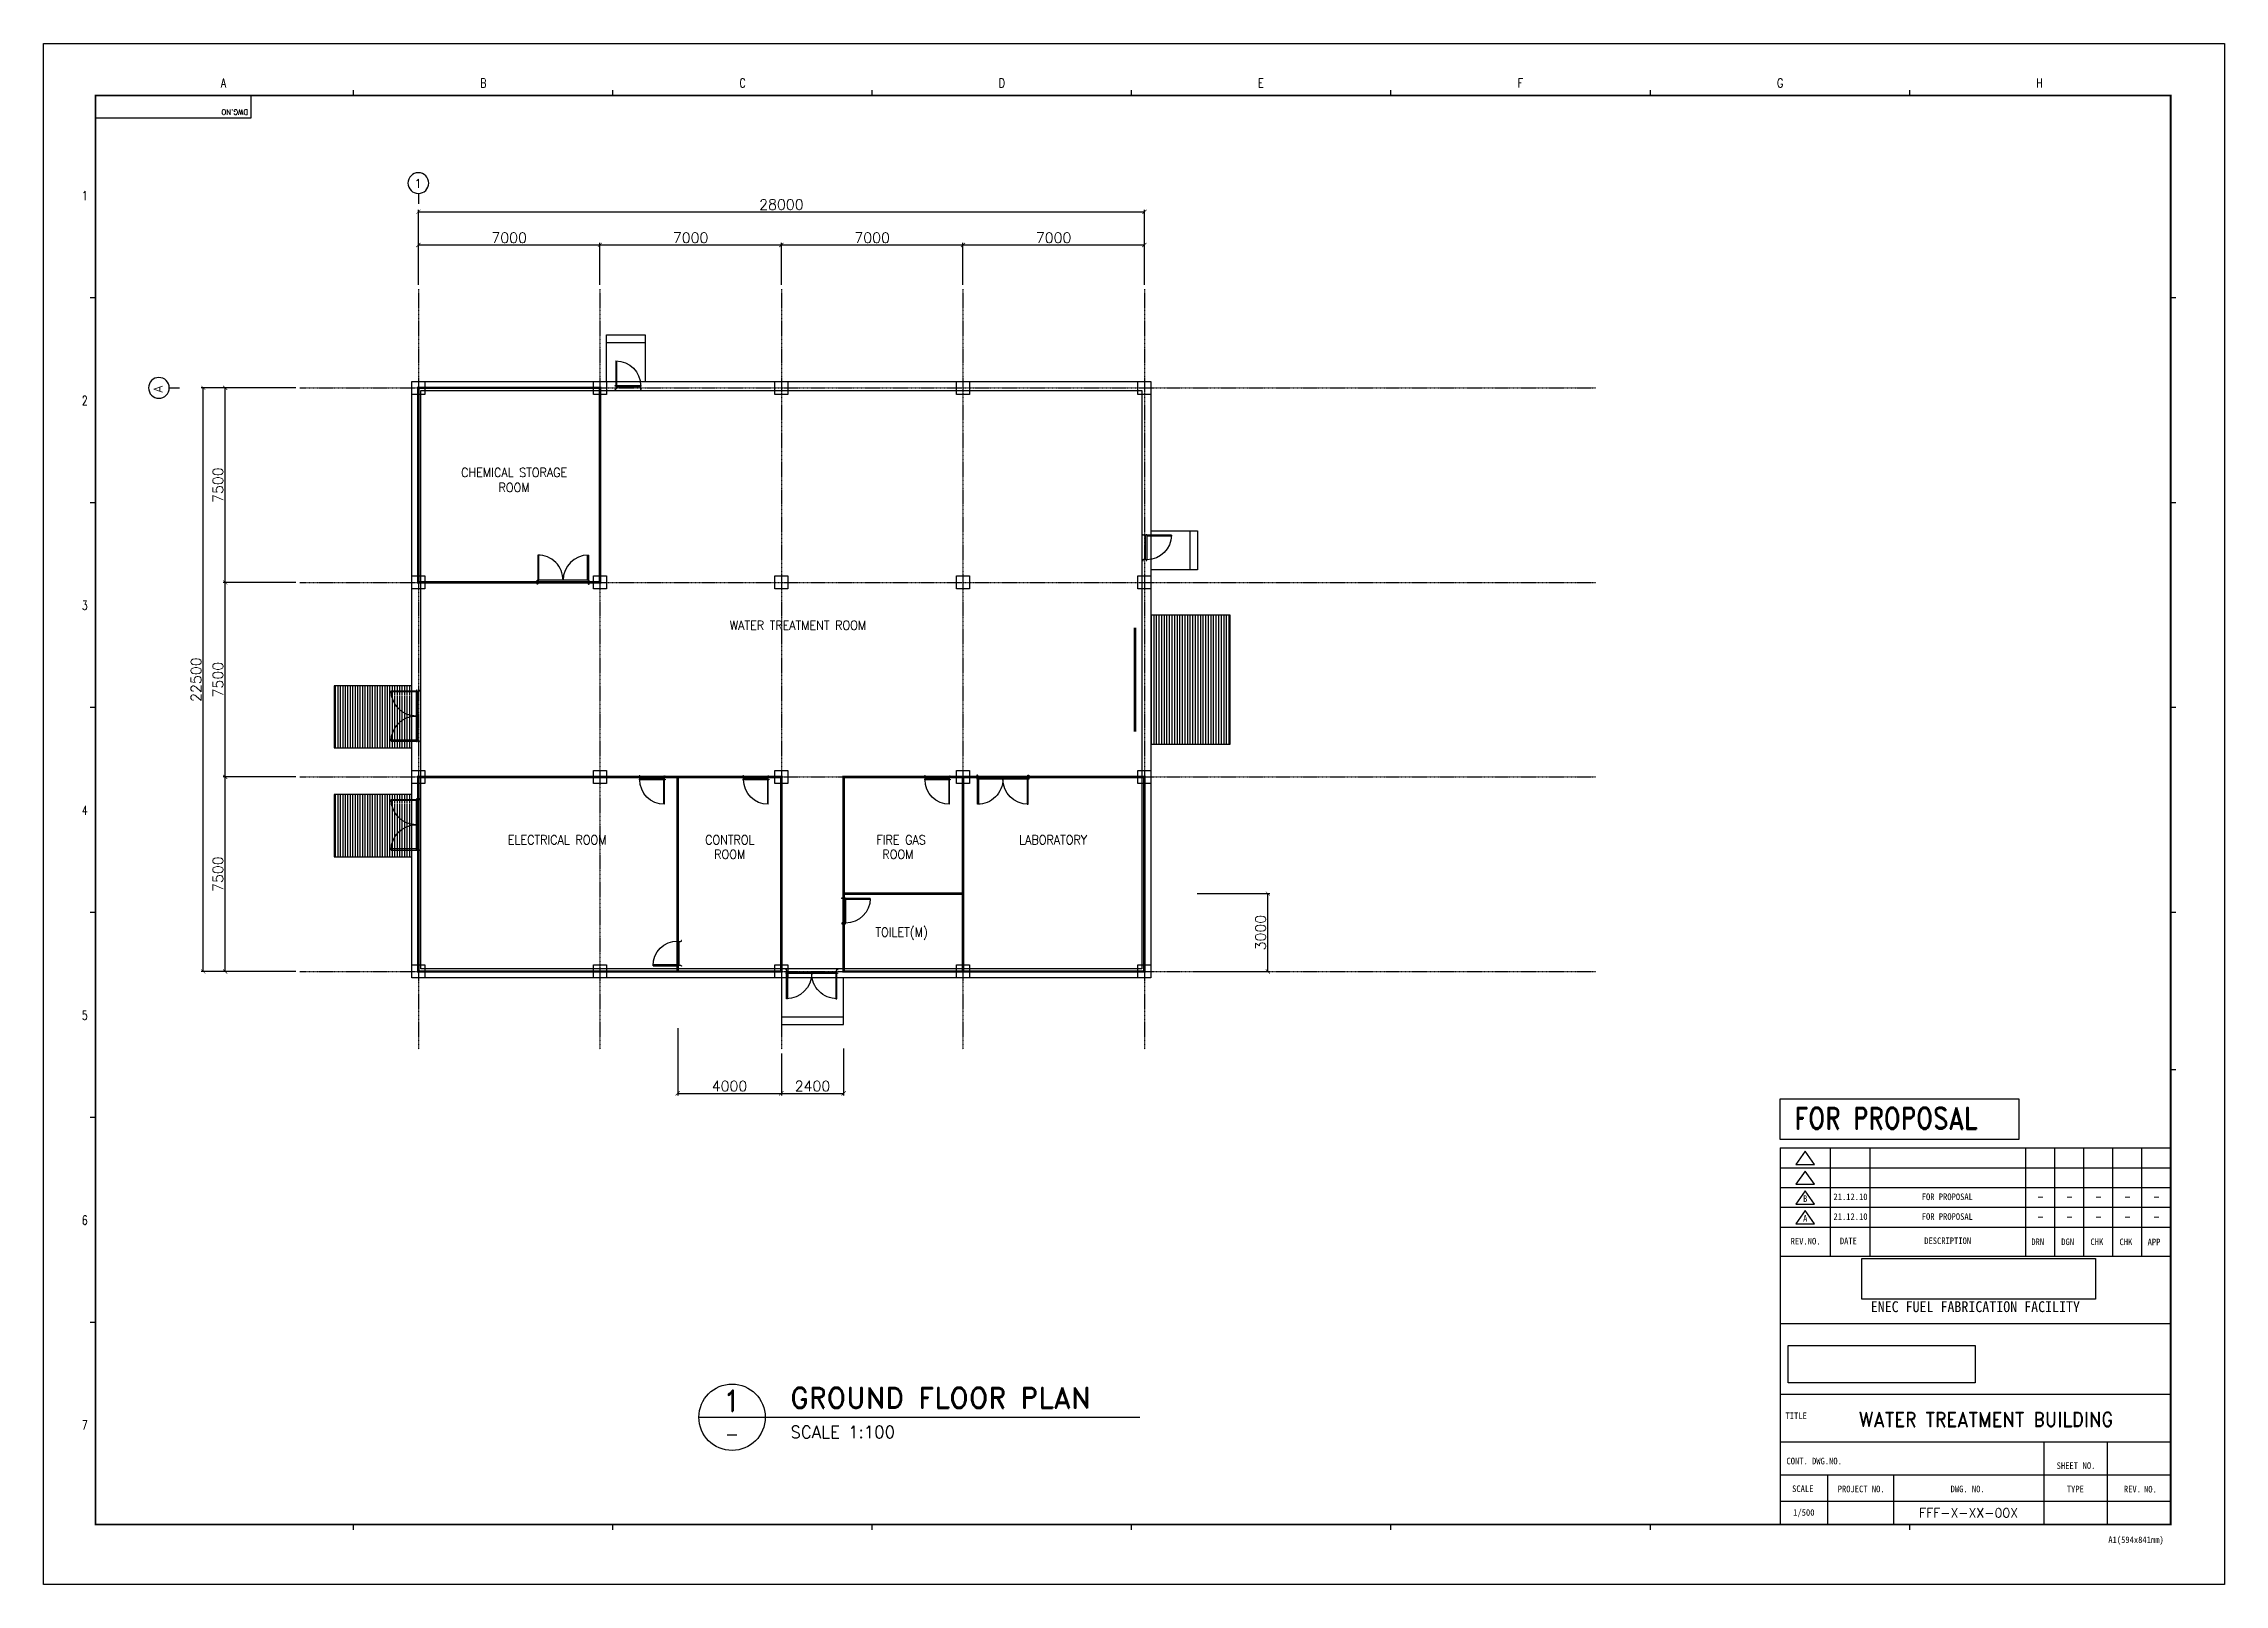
# Model space of a CAD drawing. Header units: millimetres. Extents: x -987 to 170303, y -109752 to 296645.
# Drawn here: x -987 to 83113, y 43154 to 102554 of the extents above; entities that cross this region are included whole.
import ezdxf
from ezdxf.enums import TextEntityAlignment as Align

# ---------------------------------------------------------------- set-up
doc = ezdxf.new("R2010")
doc.units = ezdxf.units.MM
doc.header["$XCLIPFRAME"] = 2
for name, pattern in [('AXES', [50.8, 31.75, -6.35, 6.35, -6.35]), ('CENTER', [2, 1.25, -0.25, 0.25, -0.25]), ('HID', [2.3, 1.5, -0.8])]:
    doc.linetypes.add(name, pattern=pattern)
doc.layers.add('0 외형선', color=3, linetype='Continuous', lineweight=25)
doc.layers.add('TEXT', color=7, linetype='Continuous', lineweight=15)
for name, color, linetype in [('4ELE', 4, 'Continuous'), ('8FIN', 8, 'Continuous'), ('Center Line', 1, 'CENTER'), ('COL', 2, 'Continuous'), ('dim', 7, 'Continuous'), ('DOOR', 4, 'Continuous'), ('G', 3, 'Continuous'), ('hat', 8, 'Continuous'), ('stair', 4, 'Continuous'), ('SYM', 7, 'Continuous'), ('TEXT1', 7, 'Continuous'), ('TITLEBOX', 7, 'Continuous'), ('TXT', 2, 'Continuous')]:
    doc.layers.add(name, color=color, linetype=linetype)
doc.styles.add('RD20', font='ROMAND.SHX', dxfattribs={"width": 0.8, "height": 2})
doc.styles.add('RD6', font='ROMAND.shx', dxfattribs={"width": 0.83, "height": 6})
doc.styles.add('ROMAND', font='romand')
doc.styles.add('RomanS', font='romans.shx')
doc.styles.add('TBOX', font='romans.shx')
doc.styles.add('돋움체', font='')
doc.styles.get('돋움체').set_extended_font_data('DotumChe')
doc.dimstyles.new('HYUNDAI', dxfattribs={"dimscale": 120, "dimtxt": 3, "dimasz": 3, "dimexe": 1, "dimexo": 2, "dimgap": 1, "dimtad": 1, "dimdec": 0, "dimdsep": 46, "dimtxsty": 'RomanS', "dimcen": 0, "dimclrd": 256, "dimclre": 256, "dimclrt": 3, "dimadec": 0, "dimazin": 0, "dimtfac": 1, "dimtdec": 0, "dimtix": 1, "dimtmove": 2, "dimatfit": 3, "dimfxl": 1, "dimtvp": 1, "dimtolj": 1, "dimarcsym": 0})
picture_1 = doc.add_image_def('image1', size_in_pixel=(850, 283))
picture_2 = doc.add_image_def('image2.jpg', size_in_pixel=(500, 87))

msp = doc.modelspace()

# ---------------------------------------------------------------- texts
at = {"layer": 'G', "color": 3, "style": 'RomanS', "width": 0.9}
for s, p in [('CHEMICAL STORAGE', (17158.2, 86021.5)), ('ROOM', (17158.2, 85443.3)), ('WATER TREATMENT ROOM', (28106.5, 80131.8)), ('ELECTRICAL ROOM', (18820.4, 71857.4)), ('CONTROL', (25475.3, 71857.4)), ('FIRE GAS', (32081.1, 71857.4)), ('LABORATORY', (37943.7, 71857.4)), ('ROOM', (25475.3, 71298.1)), ('ROOM', (31959.5, 71298.1)), ('TOILET(M)', (32103.7, 68274.7))]:
    msp.add_text(s, height=350, dxfattribs=at).set_placement(p, align=Align.MIDDLE)
at = {"layer": 'SYM', "style": 'ROMAND'}
msp.add_text('1', height=336.4, dxfattribs=at).set_placement((13309.6, 96992.9))
msp.add_text('A', height=336.4, rotation=90, dxfattribs=at).set_placement((3603, 89106.8))
at = {"layer": 'TEXT', "color": 7, "style": '돋움체'}
for s, height, p in [('B', 254.4, (66949, 58027.7)), ('21.12.10', 254.4, (68694.2, 58097.1)), ('FOR PROPOSAL', 254.396, (72428.6, 58097.1)), ('A', 254.4, (66949, 57264.5)), ('21.12.10', 254.4, (68694.2, 57333.9)), ('FOR PROPOSAL', 254.396, (72428.6, 57333.9))]:
    msp.add_text(s, height=height, dxfattribs=at).set_placement(p, align=Align.MIDDLE_CENTER)
msp.add_text('1/500', height=254.4, dxfattribs=at).set_placement((66894.8, 45905.4), align=Align.MIDDLE)
at = {"layer": 'TEXT1', "color": 3, "style": 'ROMAND'}
msp.add_text('1', height=800, dxfattribs=at).set_placement((25563.1, 50237.9), align=Align.MIDDLE_CENTER)
for s, height, p in [('GROUND FLOOR PLAN', 800, (27803.1, 49947.8)), ('SCALE 1:100', 468, (27814.4, 48792.1))]:
    msp.add_text(s, height=height, dxfattribs=at).set_placement(p)
at = {"layer": 'TEXT1', "style": 'RomanS'}
msp.add_text('-', height=480, dxfattribs=at).set_placement((25563.1, 48957.9), align=Align.MIDDLE_CENTER)
at = {"layer": 'TITLEBOX', "color": 4, "linetype": 'Continuous', "style": 'TBOX', "width": 0.75}
for s, p in [('A', (5850.2, 100860.6)), ('B', (15850.2, 100860.6)), ('C', (25850.2, 100860.6)), ('D', (35850.2, 100860.6)), ('E', (45850.2, 100860.6)), ('F', (55863.9, 100860.6)), ('G', (65863.9, 100860.6)), ('H', (75863.9, 100860.6)), ('1', (487.3, 96520.9)), ('2', (487.3, 88620.9)), ('3', (487.3, 80720.9)), ('4', (487.3, 72820.9)), ('5', (487.3, 64920.9)), ('6', (487.3, 57020.9)), ('7', (487.3, 49120.9))]:
    msp.add_text(s, height=350, dxfattribs=at).set_placement(p)
at = {"layer": 'TITLEBOX', "style": 'ROMAND'}
msp.add_text('DWG.NO', height=200, rotation=180, dxfattribs=at).set_placement((6897.7, 100013.9))
at = {"layer": 'TITLEBOX', "style": '돋움체'}
for s, height, p in [('REV.NO.', 254.4, (66387.1, 56257.3)), ('REV.NO.', 254.4, (66387.1, 56257.3)), ('DATE', 254.4, (68285.4, 56267.5)), ('DATE', 254.4, (68285.4, 56267.5)), ('DESCRIPTION', 254.396, (71537.9, 56274.2)), ('DESCRIPTION', 254.396, (71537.9, 56274.2)), ('DRN', 254.4, (75668.2, 56234.3)), ('DRN', 254.4, (75668.2, 56234.3)), ('DGN', 254.4, (76822.1, 56234.3)), ('DGN', 254.4, (76822.1, 56234.3)), ('CHK', 254.4, (77948.6, 56234.3)), ('CHK', 254.4, (77948.6, 56234.3)), ('CHK', 254.4, (79069, 56231.5)), ('CHK', 254.4, (79069, 56231.5)), ('APP', 254.4, (80152.6, 56226.3)), ('APP', 254.4, (80152.6, 56226.3)), ('TITLE', 254.4, (66190, 49527.4)), ('TITLE', 254.4, (66190, 49527.4)), ('CONT. DWG.NO.', 254.396, (66224.7, 47782.7)), ('CONT. DWG.NO.', 254.396, (66224.7, 47782.7)), ('SHEET', 254.4, (76643.6, 47603.2)), ('SHEET', 254.4, (76643.6, 47603.2)), ('NO.', 254.4, (77646, 47607)), ('NO.', 254.4, (77646, 47607)), ('SCALE', 254.4, (66442.1, 46713.7)), ('SCALE', 254.4, (66442.1, 46713.7)), ('PROJECT NO.', 254.396, (68201.3, 46706.1)), ('PROJECT NO.', 254.396, (68201.3, 46706.1)), ('DWG. NO.', 254.4, (72555.1, 46706.1)), ('DWG. NO.', 254.4, (72555.1, 46706.1)), ('TYPE', 254.4, (77036.7, 46703.5)), ('TYPE', 254.4, (77036.7, 46703.5)), ('REV.', 254.4, (79238.2, 46700.8)), ('REV.', 254.4, (79238.2, 46700.8)), ('NO.', 254.4, (80014.6, 46696.1)), ('NO.', 254.4, (80014.6, 46696.1))]:
    msp.add_text(s, height=height, dxfattribs=at).set_placement(p)
at = {"layer": 'TITLEBOX', "color": 3, "style": '돋움체'}
msp.add_text('ENEC FUEL FABRICATION FACILITY', height=416.189, dxfattribs=at).set_placement((73509.1, 53859.4), align=Align.MIDDLE)
at = {"layer": 'TITLEBOX', "color": 0, "style": '돋움체'}
msp.add_text('A1(594x841mm)', height=254.396, dxfattribs=at).set_placement((78636.9, 44747.1))
at = {"layer": 'TXT', "color": 30, "linetype": 'Continuous', "style": 'RD6', "width": 0.83}
msp.add_text('FOR PROPOSAL', height=835.501, dxfattribs=at).set_placement((66529.6, 60709.6))
at = {"layer": 'TXT', "color": 7, "style": 'RD20', "width": 0.83}
for p in [(76022.1, 57957.6), (77140.6, 57957.6), (78259, 57957.6), (79377.5, 57957.6), (80495.9, 57957.6), (76022.1, 57194.4), (77140.6, 57194.4), (78259, 57194.4), (79377.5, 57194.4), (80495.9, 57194.4)]:
    msp.add_text('-', height=282.8, dxfattribs=at).set_placement(p, align=Align.CENTER)
at = {"layer": 'TXT', "color": 7, "style": 'ROMAND', "width": 0.9}
msp.add_text('WATER TREATMENT BUILDING', height=565.517, dxfattribs=at).set_placement((73918.7, 49516.1), align=Align.MIDDLE)
at = {"layer": 'TXT', "color": 7, "style": 'RD20'}
msp.add_text('FFF-X-XX-00X', height=353.448, dxfattribs=at).set_placement((73247.8, 45735), align=Align.CENTER)

# ---------------------------------------------------------------- blocks, each defined once
blk = doc.blocks.new('_ArchTick')
at = {"color": 0, "linetype": 'ByBlock', "const_width": 0.15}
blk.add_lwpolyline([(-0.5, -0.5), (0.5, 0.5)], dxfattribs=at)
blk = doc.blocks.new('*D70')
at = {"layer": 'Defpoints', "color": 0}
for p in [(5172, 89283), (8897, 89283), (8897, 66783)]:
    blk.add_point(p, dxfattribs=at)
at = {"layer": 'dim', "lineweight": -2}
for p, q in [((8737, 89283), (5092, 89283)), ((5172, 66783), (5172, 89283)), ((8737, 66783), (5092, 66783))]:
    blk.add_line(p, q, dxfattribs=at)
at = {"layer": 'dim', "lineweight": -2, "xscale": 160, "yscale": 160, "zscale": 160}
for p, rotation in [((5172, 89283), 90), ((5172, 66783), 270)]:
    blk.add_blockref('_ArchTick', p, dxfattribs=dict(at, rotation=rotation))
at = {"layer": 'dim', "color": 0, "insert": (4892, 78033), "char_height": 400, "attachment_point": 5, "rotation": 90, "style": 'RomanS', "bg_fill": 3, "box_fill_scale": 1.1, "bg_fill_color": 257, "bg_fill_transparency": 0}
blk.add_mtext('\\A1;22500', dxfattribs=at)
blk = doc.blocks.new('*D71')
at = {"layer": 'Defpoints', "color": 0}
for p in [(6017, 89283), (8897, 89283), (8897, 81783)]:
    blk.add_point(p, dxfattribs=at)
at = {"layer": 'dim', "lineweight": -2}
for p, q in [((8737, 89283), (5937, 89283)), ((6017, 81783), (6017, 89283)), ((8737, 81783), (5937, 81783))]:
    blk.add_line(p, q, dxfattribs=at)
at = {"layer": 'dim', "lineweight": -2, "xscale": 160, "yscale": 160, "zscale": 160}
for p, rotation in [((6017, 89283), 90), ((6017, 81783), 270)]:
    blk.add_blockref('_ArchTick', p, dxfattribs=dict(at, rotation=rotation))
at = {"layer": 'dim', "color": 0, "insert": (5737, 85533), "char_height": 400, "attachment_point": 5, "rotation": 90, "style": 'RomanS', "bg_fill": 3, "box_fill_scale": 1.1, "bg_fill_color": 257, "bg_fill_transparency": 0}
blk.add_mtext('\\A1;7500', dxfattribs=at)
blk = doc.blocks.new('*D72')
at = {"layer": 'Defpoints', "color": 0}
for p in [(20465, 94791), (13465, 93092), (20465, 93092)]:
    blk.add_point(p, dxfattribs=at)
at = {"layer": 'dim', "lineweight": -2}
for p, q in [((13465, 93252), (13465, 94871)), ((13465, 94791), (20465, 94791)), ((20465, 93252), (20465, 94871))]:
    blk.add_line(p, q, dxfattribs=at)
at = {"layer": 'dim', "lineweight": -2, "xscale": 160, "yscale": 160, "zscale": 160, "rotation": 180}
blk.add_blockref('_ArchTick', (13465, 94791), dxfattribs=at)
at = {"layer": 'dim', "lineweight": -2, "xscale": 160, "yscale": 160, "zscale": 160}
blk.add_blockref('_ArchTick', (20465, 94791), dxfattribs=at)
at = {"layer": 'dim', "color": 0, "insert": (16965, 95071), "char_height": 400, "attachment_point": 5, "style": 'RomanS', "bg_fill": 3, "box_fill_scale": 1.1, "bg_fill_color": 257, "bg_fill_transparency": 0}
blk.add_mtext('\\A1;7000', dxfattribs=at)
blk = doc.blocks.new('주열')
at = {"layer": 'SYM'}
blk.add_line((0, 600), (0, 0), dxfattribs=at)
blk.add_circle((0, 1200), 600, dxfattribs=at)
blk = doc.blocks.new('*D73')
at = {"layer": 'Defpoints', "color": 0}
for p in [(41465, 96070), (13465, 93092), (41465, 93092)]:
    blk.add_point(p, dxfattribs=at)
at = {"layer": 'dim', "lineweight": -2}
for p, q in [((13465, 93252), (13465, 96150)), ((13465, 96070), (41465, 96070)), ((41465, 93252), (41465, 96150))]:
    blk.add_line(p, q, dxfattribs=at)
at = {"layer": 'dim', "lineweight": -2, "xscale": 160, "yscale": 160, "zscale": 160, "rotation": 180}
blk.add_blockref('_ArchTick', (13465, 96070), dxfattribs=at)
at = {"layer": 'dim', "lineweight": -2, "xscale": 160, "yscale": 160, "zscale": 160}
blk.add_blockref('_ArchTick', (41465, 96070), dxfattribs=at)
at = {"layer": 'dim', "color": 0, "insert": (27465, 96350), "char_height": 400, "attachment_point": 5, "style": 'RomanS', "bg_fill": 3, "box_fill_scale": 1.1, "bg_fill_color": 257, "bg_fill_transparency": 0}
blk.add_mtext('\\A1;28000', dxfattribs=at)
blk = doc.blocks.new('*D74')
at = {"layer": 'Defpoints', "color": 0}
for p in [(6017, 81783), (8897, 81783), (8897, 74283)]:
    blk.add_point(p, dxfattribs=at)
at = {"layer": 'dim', "lineweight": -2}
for p, q in [((8737, 81783), (5937, 81783)), ((6017, 74283), (6017, 81783)), ((8737, 74283), (5937, 74283))]:
    blk.add_line(p, q, dxfattribs=at)
at = {"layer": 'dim', "lineweight": -2, "xscale": 160, "yscale": 160, "zscale": 160}
for p, rotation in [((6017, 81783), 90), ((6017, 74283), 270)]:
    blk.add_blockref('_ArchTick', p, dxfattribs=dict(at, rotation=rotation))
at = {"layer": 'dim', "color": 0, "insert": (5737, 78033), "char_height": 400, "attachment_point": 5, "rotation": 90, "style": 'RomanS', "bg_fill": 3, "box_fill_scale": 1.1, "bg_fill_color": 257, "bg_fill_transparency": 0}
blk.add_mtext('\\A1;7500', dxfattribs=at)
blk = doc.blocks.new('*D94')
at = {"layer": 'Defpoints', "color": 0}
for p in [(27465, 94791), (20465, 93092), (27465, 93092)]:
    blk.add_point(p, dxfattribs=at)
at = {"layer": 'dim', "lineweight": -2}
for p, q in [((20465, 93252), (20465, 94871)), ((20465, 94791), (27465, 94791)), ((27465, 93252), (27465, 94871))]:
    blk.add_line(p, q, dxfattribs=at)
at = {"layer": 'dim', "lineweight": -2, "xscale": 160, "yscale": 160, "zscale": 160, "rotation": 180}
blk.add_blockref('_ArchTick', (20465, 94791), dxfattribs=at)
at = {"layer": 'dim', "lineweight": -2, "xscale": 160, "yscale": 160, "zscale": 160}
blk.add_blockref('_ArchTick', (27465, 94791), dxfattribs=at)
at = {"layer": 'dim', "color": 0, "insert": (23965, 95071), "char_height": 400, "attachment_point": 5, "style": 'RomanS', "bg_fill": 3, "box_fill_scale": 1.1, "bg_fill_color": 257, "bg_fill_transparency": 0}
blk.add_mtext('\\A1;7000', dxfattribs=at)
blk = doc.blocks.new('*D95')
at = {"layer": 'Defpoints', "color": 0}
for p in [(34465, 94791), (27465, 93092), (34465, 93092)]:
    blk.add_point(p, dxfattribs=at)
at = {"layer": 'dim', "lineweight": -2}
for p, q in [((27465, 93252), (27465, 94871)), ((27465, 94791), (34465, 94791)), ((34465, 93252), (34465, 94871))]:
    blk.add_line(p, q, dxfattribs=at)
at = {"layer": 'dim', "lineweight": -2, "xscale": 160, "yscale": 160, "zscale": 160, "rotation": 180}
blk.add_blockref('_ArchTick', (27465, 94791), dxfattribs=at)
at = {"layer": 'dim', "lineweight": -2, "xscale": 160, "yscale": 160, "zscale": 160}
blk.add_blockref('_ArchTick', (34465, 94791), dxfattribs=at)
at = {"layer": 'dim', "color": 0, "insert": (30965, 95071), "char_height": 400, "attachment_point": 5, "style": 'RomanS', "bg_fill": 3, "box_fill_scale": 1.1, "bg_fill_color": 257, "bg_fill_transparency": 0}
blk.add_mtext('\\A1;7000', dxfattribs=at)
blk = doc.blocks.new('*D96')
at = {"layer": 'Defpoints', "color": 0}
for p in [(41465, 94791), (34465, 93092), (41465, 93092)]:
    blk.add_point(p, dxfattribs=at)
at = {"layer": 'dim', "lineweight": -2}
for p, q in [((34465, 93252), (34465, 94871)), ((34465, 94791), (41465, 94791)), ((41465, 93252), (41465, 94871))]:
    blk.add_line(p, q, dxfattribs=at)
at = {"layer": 'dim', "lineweight": -2, "xscale": 160, "yscale": 160, "zscale": 160, "rotation": 180}
blk.add_blockref('_ArchTick', (34465, 94791), dxfattribs=at)
at = {"layer": 'dim', "lineweight": -2, "xscale": 160, "yscale": 160, "zscale": 160}
blk.add_blockref('_ArchTick', (41465, 94791), dxfattribs=at)
at = {"layer": 'dim', "color": 0, "insert": (37965, 95071), "char_height": 400, "attachment_point": 5, "style": 'RomanS', "bg_fill": 3, "box_fill_scale": 1.1, "bg_fill_color": 257, "bg_fill_transparency": 0}
blk.add_mtext('\\A1;7000', dxfattribs=at)
blk = doc.blocks.new('*D97')
at = {"layer": 'Defpoints', "color": 0}
for p in [(6017, 74283), (8897, 74283), (8897, 66783)]:
    blk.add_point(p, dxfattribs=at)
at = {"layer": 'dim', "lineweight": -2}
for p, q in [((8737, 74283), (5937, 74283)), ((6017, 66783), (6017, 74283)), ((8737, 66783), (5937, 66783))]:
    blk.add_line(p, q, dxfattribs=at)
at = {"layer": 'dim', "lineweight": -2, "xscale": 160, "yscale": 160, "zscale": 160}
for p, rotation in [((6017, 74283), 90), ((6017, 66783), 270)]:
    blk.add_blockref('_ArchTick', p, dxfattribs=dict(at, rotation=rotation))
at = {"layer": 'dim', "color": 0, "insert": (5737, 70533), "char_height": 400, "attachment_point": 5, "rotation": 90, "style": 'RomanS', "bg_fill": 3, "box_fill_scale": 1.1, "bg_fill_color": 257, "bg_fill_transparency": 0}
blk.add_mtext('\\A1;7500', dxfattribs=at)
blk = doc.blocks.new('*D98')
at = {"layer": 'Defpoints', "color": 0}
for p in [(29865, 63970), (27465, 63783), (29865, 62084)]:
    blk.add_point(p, dxfattribs=at)
at = {"layer": 'dim', "lineweight": -2}
for p, q in [((27465, 63623), (27465, 62004)), ((29865, 63810), (29865, 62004)), ((27465, 62084), (29865, 62084))]:
    blk.add_line(p, q, dxfattribs=at)
at = {"layer": 'dim', "lineweight": -2, "xscale": 160, "yscale": 160, "zscale": 160, "rotation": 180}
blk.add_blockref('_ArchTick', (27465, 62084), dxfattribs=at)
at = {"layer": 'dim', "lineweight": -2, "xscale": 160, "yscale": 160, "zscale": 160}
blk.add_blockref('_ArchTick', (29865, 62084), dxfattribs=at)
at = {"layer": 'dim', "color": 0, "insert": (28665, 62364), "char_height": 400, "attachment_point": 5, "style": 'RomanS', "bg_fill": 3, "box_fill_scale": 1.1, "bg_fill_color": 257, "bg_fill_transparency": 0}
blk.add_mtext('\\A1;2400', dxfattribs=at)
blk = doc.blocks.new('D2000')
at = {"color": 8}
for p, q in [((-45, -45), (-45, -1955)), ((0, -1935), (0, -65))]:
    blk.add_line(p, q, dxfattribs=at)
for points in [[(-25, 0), (0, 0), (0, -25), (-45, -25), (-45, -45), (-105, -45), (-150, -25), (-150, 0), (-130, 0)], [(975, -25), (0, -25), (0, -65), (975, -65), (975, -25)], [(-25, -2000), (0, -2000), (0, -1975), (-45, -1975), (-45, -1955), (-105, -1955), (-150, -1975), (-150, -2000), (-130, -2000)], [(975, -1975), (0, -1975), (0, -1935), (975, -1935), (975, -1975)]]:
    blk.add_lwpolyline(points)
at = {"ltscale": 0.2}
for centre, start, end in [((0, -25), 270, 0), ((0, -1975), 0, 90)]:
    blk.add_arc(centre, 975, start, end, dxfattribs=at)
blk = doc.blocks.new('SD1')
at = {"color": 8}
for p, q in [((-55, 200), (-975, 200)), ((-955, 155), (-45, 155))]:
    blk.add_line(p, q, dxfattribs=at)
for points in [[(-25, 1150), (-25, 200), (-55, 200), (-55, 1150)], [(-1000, 180), (-1000, 200), (-975, 200), (-975, 155), (-955, 155), (-955, 95), (-975, 50), (-1000, 50), (-1000, 70)], [(0, 180), (0, 200), (-25, 200), (-25, 155), (-45, 155), (-45, 95), (-25, 50), (0, 50), (0, 70)]]:
    blk.add_lwpolyline(points)
blk.add_arc((-25, 200), 950, 90, 180)
blk = doc.blocks.new('*D99')
at = {"layer": 'Defpoints', "color": 0}
for p in [(23465, 64752), (27465, 63783), (27465, 62084)]:
    blk.add_point(p, dxfattribs=at)
at = {"layer": 'dim', "lineweight": -2}
for p, q in [((23465, 64592), (23465, 62004)), ((27465, 63623), (27465, 62004)), ((23465, 62084), (27465, 62084))]:
    blk.add_line(p, q, dxfattribs=at)
at = {"layer": 'dim', "lineweight": -2, "xscale": 160, "yscale": 160, "zscale": 160, "rotation": 180}
blk.add_blockref('_ArchTick', (23465, 62084), dxfattribs=at)
at = {"layer": 'dim', "lineweight": -2, "xscale": 160, "yscale": 160, "zscale": 160}
blk.add_blockref('_ArchTick', (27465, 62084), dxfattribs=at)
at = {"layer": 'dim', "color": 0, "insert": (25465, 62364), "char_height": 400, "attachment_point": 5, "style": 'RomanS', "bg_fill": 3, "box_fill_scale": 1.1, "bg_fill_color": 257, "bg_fill_transparency": 0}
blk.add_mtext('\\A1;4000', dxfattribs=at)
blk = doc.blocks.new('*D100')
at = {"layer": 'Defpoints', "color": 0}
for p in [(43345, 69783), (46225, 69783), (43345, 66783)]:
    blk.add_point(p, dxfattribs=at)
at = {"layer": 'dim', "lineweight": -2}
for p, q in [((43505, 69783), (46305, 69783)), ((46225, 66783), (46225, 69783)), ((43505, 66783), (46305, 66783))]:
    blk.add_line(p, q, dxfattribs=at)
at = {"layer": 'dim', "lineweight": -2, "xscale": 160, "yscale": 160, "zscale": 160}
for p, rotation in [((46225, 69783), 90), ((46225, 66783), 270)]:
    blk.add_blockref('_ArchTick', p, dxfattribs=dict(at, rotation=rotation))
at = {"layer": 'dim', "color": 0, "insert": (45945, 68283), "char_height": 400, "attachment_point": 5, "rotation": 90, "style": 'RomanS', "bg_fill": 3, "box_fill_scale": 1.1, "bg_fill_color": 257, "bg_fill_transparency": 0}
blk.add_mtext('\\A1;3000', dxfattribs=at)

# ---------------------------------------------------------------- hatches: boundary and pattern name
at = {"layer": '8FIN'}
h = msp.add_hatch(dxfattribs=at)
h.set_pattern_fill('ANSI31', color=256, scale=30, angle=225)
h.set_pattern_definition([(270, (45611.33, 101171.18), (95.25, -6e-14), [])])
h.paths.add_polyline_path([(10215.2, 75399.9), (13215.2, 75399.9), (13215.2, 75699.9), (13215.2, 76611.1, -0.3546044), (12510.7, 77419.9), (12510.2, 77419.9), (12510.2, 77449.9), (13215.2, 77449.9), (13215.2, 77799.9), (10215.2, 77799.9)])
h.paths.add_polyline_path([(13215.2, 76611.1), (13215.2, 77419.9), (12510.7, 77419.9, 0.3546044)])
h.paths.add_polyline_path([(12015.4, 76554.9), (11280.9, 76554.9), (11280.9, 76284.9), (12015.4, 76284.9)], flags=24)
h = msp.add_hatch(dxfattribs=at)
h.set_pattern_fill('ANSI31', color=256, scale=30, angle=225)
h.set_pattern_definition([(270, (45611.33, 96979.77), (95.25, -6e-14), [])])
h.paths.add_polyline_path([(10215.2, 71208.5), (13215.2, 71208.5), (13215.2, 71508.5), (13215.2, 72419.7, -0.3546044), (12510.7, 73228.5), (12510.2, 73228.5), (12510.2, 73258.5), (13215.2, 73258.5), (13215.2, 73608.5), (10215.2, 73608.5)])
h.paths.add_polyline_path([(13215.2, 72419.7), (13215.2, 73228.5), (12510.7, 73228.5, 0.3546044)])
h.paths.add_polyline_path([(12015.4, 72363.5), (11280.9, 72363.5), (11280.9, 72093.5), (12015.4, 72093.5)], flags=24)
at = {"layer": 'hat'}
h = msp.add_hatch(dxfattribs=at)
h.set_pattern_fill('_USER', color=256, scale=100, angle=270, style=0, pattern_type=0)
h.set_pattern_definition([(270, (-5265.11, 116242.09), (100, -2e-14), [])])
h.paths.add_polyline_path([(44755.2, 75532.7), (41715.2, 75532.7), (41715.2, 80532.7), (44755.2, 80532.7)])

# ---------------------------------------------------------------- linework, layer by layer
msp.add_line((81039.2, 46363.3), (81039.2, 45447.5))
msp.add_lwpolyline([(24283.1, 49597.9), (41283.1, 49597.9)])
msp.add_circle((25563.1, 49597.9), 1280)
at = {"layer": '0 외형선', "linetype": 'Continuous'}
for points in [[(13215.2, 89532.7), (41715.2, 89532.7), (41715.2, 66532.7), (13215.2, 66532.7)], [(13565.2, 89182.7), (41365.2, 89182.7), (41365.2, 66882.7), (13565.2, 66882.7)]]:
    msp.add_lwpolyline(points, close=True, dxfattribs=at)
at = {"layer": '0 외형선', "linetype": 'Continuous', "const_width": 100}
for points in [[(13465.2, 89282.7), (20465.2, 89282.7), (20465.2, 81782.7), (13465.2, 81782.7)], [(13465.2, 74282.7), (23465.2, 74282.7), (23465.2, 66782.7), (13465.2, 66782.7)], [(23465, 74282.7), (27465.2, 74282.7), (27465.2, 66782.7), (23465, 66782.7)], [(29865.3, 74282.7), (34465.2, 74282.7), (34465.3, 69782.7), (29865.3, 69782.7)], [(34465.2, 74282.7), (41465.2, 74282.7), (41465.2, 66782.7), (34465.2, 66782.7)], [(29865.2, 69782.7), (34465.2, 69782.7), (34465.2, 66782.7), (29865.2, 66782.7)]]:
    msp.add_lwpolyline(points, close=True, dxfattribs=at)
at = {"layer": '4ELE'}
for p, q in [((20715.2, 91032.7), (22215.2, 91032.7)), ((43215.2, 83771.6), (43215.2, 82271.6)), ((27465.2, 65032.7), (29865.2, 65032.7))]:
    msp.add_line(p, q, dxfattribs=at)
for points in [[(20715.2, 89532.7), (20715.2, 91332.7), (22215.2, 91332.7), (22215.2, 89532.7)], [(41715.2, 83771.6), (43515.2, 83771.6), (43515.2, 82271.6), (41715.2, 82271.6)], [(27690.2, 66532.7), (27465.2, 66532.7), (27465.2, 64732.7), (29865.2, 64732.7), (29865.2, 66532.7), (29640.2, 66532.7)]]:
    msp.add_lwpolyline(points, dxfattribs=at)
at = {"layer": 'Center Line', "linetype": 'AXES'}
msp.add_line((13465.2, 93092.3), (13465.2, 63782.7), dxfattribs=at)
at = {"layer": 'COL'}
for points in [[(13215.2, 89032.7), (13215.2, 89532.7), (13715.2, 89532.7), (13715.2, 89032.7)], [(20215.2, 89032.7), (20215.2, 89532.7), (20715.2, 89532.7), (20715.2, 89032.7)], [(27215.2, 89032.7), (27215.2, 89532.7), (27715.2, 89532.7), (27715.2, 89032.7)], [(34215.2, 89032.7), (34215.2, 89532.7), (34715.2, 89532.7), (34715.2, 89032.7)], [(41215.2, 89032.7), (41215.2, 89532.7), (41715.2, 89532.7), (41715.2, 89032.7)], [(13215.2, 81532.7), (13215.2, 82032.7), (13715.2, 82032.7), (13715.2, 81532.7)], [(20215.2, 81532.7), (20215.2, 82032.7), (20715.2, 82032.7), (20715.2, 81532.7)], [(27215.2, 81532.7), (27215.2, 82032.7), (27715.2, 82032.7), (27715.2, 81532.7)], [(34215.2, 81532.7), (34215.2, 82032.7), (34715.2, 82032.7), (34715.2, 81532.7)], [(41215.2, 81532.7), (41215.2, 82032.7), (41715.2, 82032.7), (41715.2, 81532.7)], [(13215.2, 74032.7), (13215.2, 74532.7), (13715.2, 74532.7), (13715.2, 74032.7)], [(20215.2, 74032.7), (20215.2, 74532.7), (20715.2, 74532.7), (20715.2, 74032.7)], [(27215.2, 74032.7), (27215.2, 74532.7), (27715.2, 74532.7), (27715.2, 74032.7)], [(34215.2, 74032.7), (34215.2, 74532.7), (34715.2, 74532.7), (34715.2, 74032.7)], [(41215.2, 74032.7), (41215.2, 74532.7), (41715.2, 74532.7), (41715.2, 74032.7)], [(13215.2, 66532.7), (13215.2, 67032.7), (13715.2, 67032.7), (13715.2, 66532.7)], [(20215.2, 66532.7), (20215.2, 67032.7), (20715.2, 67032.7), (20715.2, 66532.7)], [(27215.2, 66532.7), (27215.2, 67032.7), (27715.2, 67032.7), (27715.2, 66532.7)], [(34215.2, 66532.7), (34215.2, 67032.7), (34715.2, 67032.7), (34715.2, 66532.7)], [(41215.2, 66532.7), (41215.2, 67032.7), (41715.2, 67032.7), (41715.2, 66532.7)]]:
    msp.add_lwpolyline(points, close=True, dxfattribs=at)
at = {"layer": 'DOOR', "linetype": 'HID'}
for p, q in [((41069.2, 80032.7), (41069.2, 76032.7)), ((41119.2, 80032.7), (41119.2, 76032.7))]:
    msp.add_line(p, q, dxfattribs=at)
at = {"layer": 'stair'}
for points in [[(41715.2, 80532.7), (44755.2, 80532.7), (44755.2, 75532.7), (41715.2, 75532.7)], [(13215.2, 77799.9), (13215.2, 77799.9), (10215.2, 77799.9), (10215.2, 75399.9), (13215.2, 75399.9), (13215.2, 77799.9)], [(13215.2, 73608.5), (13215.2, 73608.5), (10215.2, 73608.5), (10215.2, 71208.5), (13215.2, 71208.5), (13215.2, 73608.5)]]:
    msp.add_lwpolyline(points, dxfattribs=at)
at = {"layer": 'TITLEBOX', "color": 4, "linetype": 'Continuous'}
for p, q in [((10963.2, 100554.1), (10963.2, 100754.1)), ((10963.2, 100554.1), (10963.2, 100754.1)), ((20963.2, 100554.1), (20963.2, 100754.1)), ((20963.2, 100554.1), (20963.2, 100754.1)), ((30963.2, 100554.1), (30963.2, 100754.1)), ((30963.2, 100554.1), (30963.2, 100754.1)), ((40963.2, 100554.1), (40963.2, 100754.1)), ((40963.2, 100554.1), (40963.2, 100754.1)), ((50963.2, 100554.1), (50963.2, 100754.1)), ((50963.2, 100554.1), (50963.2, 100754.1)), ((60976.9, 100554.1), (60976.9, 100754.1)), ((60976.9, 100554.1), (60976.9, 100754.1)), ((70976.9, 100554.1), (70976.9, 100754.1)), ((70976.9, 100554.1), (70976.9, 100754.1)), ((1013.2, 92754.1), (813.2, 92754.1)), ((81239.2, 92754.1), (81039.2, 92754.1)), ((1013.2, 84854.1), (813.2, 84854.1)), ((81239.2, 84854.1), (81039.2, 84854.1)), ((1013.2, 76954.1), (813.2, 76954.1)), ((81239.2, 76954.1), (81039.2, 76954.1)), ((1013.2, 69054.1), (813.2, 69054.1)), ((81239.2, 69054.1), (81039.2, 69054.1)), ((81239.2, 62991.3), (81039.2, 62991.3)), ((1013.2, 61154.1), (813.2, 61154.1)), ((1013.2, 53254.1), (813.2, 53254.1)), ((10963.2, 45253.9), (10963.2, 45453.9)), ((10963.2, 45253.9), (10963.2, 45453.9)), ((20963.2, 45253.9), (20963.2, 45453.9)), ((20963.2, 45253.9), (20963.2, 45453.9)), ((30963.2, 45253.9), (30963.2, 45453.9)), ((30963.2, 45253.9), (30963.2, 45453.9)), ((40963.2, 45253.9), (40963.2, 45453.9)), ((40963.2, 45253.9), (40963.2, 45453.9)), ((50963.2, 45253.9), (50963.2, 45453.9)), ((50963.2, 45253.9), (50963.2, 45453.9)), ((60976.9, 45253.9), (60976.9, 45453.9)), ((60976.9, 45253.9), (60976.9, 45453.9)), ((70976.9, 45253.9), (70976.9, 45453.9))]:
    msp.add_line(p, q, dxfattribs=at)
at = {"layer": 'TITLEBOX', "color": 30, "linetype": 'Continuous'}
for p, q in [((65979, 61869.3), (75190.3, 61869.3)), ((65979, 60306.6), (65979, 61869.3)), ((75190.3, 61869.3), (75190.3, 60306.6)), ((75190.3, 60306.6), (65979, 60306.6)), ((70976.9, 45253.9), (70976.9, 45453.9))]:
    msp.add_line(p, q, dxfattribs=at)
at = {"layer": 'TITLEBOX'}
for p, q in [((65979, 59980.8), (81039.2, 59980.8)), ((65979, 59980.8), (65979, 45447.5)), ((65979, 59980.8), (81039.2, 59980.8)), ((65979, 59980.8), (65979, 45447.5)), ((66945.7, 59853.6), (66589.5, 59344.8)), ((66945.7, 59853.6), (66589.5, 59344.8)), ((67301.8, 59344.8), (66945.7, 59853.6)), ((67301.8, 59344.8), (66945.7, 59853.6)), ((67912.4, 59980.8), (67912.4, 55808.7)), ((67912.4, 59980.8), (67912.4, 55808.7)), ((69438.7, 59980.8), (69438.7, 55808.7)), ((69438.7, 59980.8), (69438.7, 55808.7)), ((75446.9, 59977.1), (75446.9, 55808.7)), ((75446.9, 59977.1), (75446.9, 55808.7)), ((76565.4, 59977.1), (76565.4, 55808.7)), ((76565.4, 59977.1), (76565.4, 55808.7)), ((77683.8, 59977.1), (77683.8, 55808.7)), ((77683.8, 59977.1), (77683.8, 55808.7)), ((78802.3, 59977.1), (78802.3, 55808.7)), ((78802.3, 59977.1), (78802.3, 55808.7)), ((79920.7, 59977.1), (79920.7, 55808.7)), ((79920.7, 59977.1), (79920.7, 55808.7)), ((65979, 59217.6), (81039.2, 59217.6)), ((65979, 59217.6), (81039.2, 59217.6)), ((66589.5, 59344.8), (67301.8, 59344.8)), ((66589.5, 59344.8), (67301.8, 59344.8)), ((66945.7, 59090.4), (66589.5, 58581.6)), ((66945.7, 59090.4), (66589.5, 58581.6)), ((67301.8, 58581.6), (66945.7, 59090.4)), ((67301.8, 58581.6), (66945.7, 59090.4)), ((65979, 58454.4), (81039.2, 58454.4)), ((65979, 58454.4), (81039.2, 58454.4)), ((66589.5, 58581.6), (67301.8, 58581.6)), ((66589.5, 58581.6), (67301.8, 58581.6)), ((66945.7, 58327.2), (66589.5, 57818.4)), ((66945.7, 58327.2), (66589.5, 57818.4)), ((67301.8, 57818.4), (66945.7, 58327.2)), ((67301.8, 57818.4), (66945.7, 58327.2)), ((65979, 57691.2), (81039.2, 57691.2)), ((65979, 57691.2), (81039.2, 57691.2)), ((66589.5, 57818.4), (67301.8, 57818.4)), ((66589.5, 57818.4), (67301.8, 57818.4)), ((66945.7, 57564), (66589.5, 57055.2)), ((66945.7, 57564), (66589.5, 57055.2)), ((67301.8, 57055.2), (66945.7, 57564)), ((67301.8, 57055.2), (66945.7, 57564)), ((65979, 56928), (81039.2, 56928)), ((65979, 56928), (81039.2, 56928)), ((66589.5, 57055.2), (67301.8, 57055.2)), ((66589.5, 57055.2), (67301.8, 57055.2)), ((65979, 55808.7), (81039.2, 55808.7)), ((65979, 55808.7), (81039.2, 55808.7)), ((65979, 53209.6), (81039.2, 53209.6)), ((65979, 53209.6), (81039.2, 53209.6)), ((65979, 50484.5), (81039.2, 50484.5)), ((65979, 50484.5), (81039.2, 50484.5)), ((65979, 48652.9), (81039.2, 48652.9)), ((65979, 48652.9), (81039.2, 48652.9)), ((76154.8, 48652.9), (76154.8, 45447.5)), ((76154.8, 48652.9), (76154.8, 45447.5)), ((78597, 48652.9), (78597, 45447.5)), ((78597, 48652.9), (78597, 45447.5)), ((65979, 47380.9), (81039.2, 47380.9)), ((65979, 47380.9), (81039.2, 47380.9)), ((67810.6, 47380.9), (67810.6, 45447.5)), ((67810.6, 47380.9), (67810.6, 45447.5)), ((70354.6, 47380.9), (70354.6, 45447.5)), ((70354.6, 47380.9), (70354.6, 45447.5)), ((65979, 46363.3), (81039.2, 46363.3)), ((65979, 46363.3), (81039.2, 46363.3))]:
    msp.add_line(p, q, dxfattribs=at)
at = {"layer": 'TITLEBOX', "color": 30}
msp.add_line((81039.2, 45447.5), (81039.2, 45462.6), dxfattribs=at)
at = {"layer": 'TITLEBOX', "color": 7}
msp.add_lwpolyline([(-986.8, 102554.1), (83113.2, 102554.1), (83113.2, 43154.1), (-986.8, 43154.1)], close=True, dxfattribs=at)
at = {"layer": 'TITLEBOX', "color": 4, "const_width": 70}
msp.add_lwpolyline([(1013.2, 100554.1), (81039.2, 100554.1), (81039.2, 45462.6), (1013.2, 45462.6)], close=True, dxfattribs=at)
at = {"layer": 'TITLEBOX'}
msp.add_lwpolyline([(1013.2, 99688.2), (7013.2, 99688.2), (7013.2, 100554.1)], dxfattribs=at)

# ---------------------------------------------------------------- block references
at = {"layer": 'DOOR', "xscale": -1}
msp.add_blockref('SD1', (21060, 89172.2), dxfattribs=at)
for name, p, rotation in [('SD1', (41354.7, 83631), 269.9999999999998), ('D2000', (13390.2, 77632.2), 359.9999999999998), ('SD1', (22978.5, 74377.7), 180), ('SD1', (26979, 74377.7), 180), ('SD1', (33979, 74377.7), 180), ('D2000', (35005.5, 74202.4), 89.99999999999972), ('D2000', (13390.2, 73440.7), 359.9999999999998), ('SD1', (29740.3, 69624.8), 269.9999999999997), ('SD1', (23665.3, 66981.7), 89.99999999999974), ('D2000', (27634.1, 66707.7), 89.99999999999977)]:
    msp.add_blockref(name, p, dxfattribs=dict(at, rotation=rotation))
at = {"layer": 'DOOR', "rotation": 90.00000000000033}
msp.add_blockref('D2000', (18046.5, 81863), dxfattribs=at)
at = {"layer": 'SYM', "xscale": -0.6666666666666666, "yscale": 0.6666666666666666, "zscale": 0.6666666666666666, "rotation": 359.9999999999999}
msp.add_blockref('주열', (13465.2, 96377.1), dxfattribs=at)

msp.set_redraw_order([(e.dxf.handle, doc.entitydb.next_handle()) for e in msp.query("TEXT MTEXT ATTDEF DIMENSION ARC_DIMENSION")])  # texts and dimensions are drawn at this point

# ---------------------------------------------------------------- pictures from other files: only their frames are drawn
image = msp.add_image(picture_2, insert=(69127.4, 54153.5), size_in_units=(9015.9, 1568.8))
image.dxf.flags = 7
image = msp.add_image(picture_1, insert=(66154.1, 50293.8), size_in_units=(7427.9, 2473.1))
image.set_boundary_path([(15.17, 45.797), (840.684, 210.9)])

# ---------------------------------------------------------------- next in the draw order: dimensions: what is measured, and where the dimension line sits
at = {"layer": 'dim'}
dim = msp.add_linear_dim(base=(20465.2, 94790.7), p1=(13465.2, 93092.3), p2=(20465.2, 93092.3), dimstyle='HYUNDAI', override={"dimscale": 80, "dimtxt": 5, "dimasz": 2, "dimpost": '\\X', "dimblk1": 'ArchTick', "dimblk2": 'ArchTick', "dimsah": 1, "dimclrt": 0, "dimtfill": 1}, dxfattribs=at)
dim.commit()
dim.dimension.update_dxf_attribs({"geometry": '*D72', "text_midpoint": (16965.2, 95070.7)})
dim = msp.add_linear_dim(base=(5171.9, 89282.7), p1=(8896.6, 66782.7), p2=(8896.6, 89282.7), angle=90, dimstyle='HYUNDAI', override={"dimscale": 80, "dimtxt": 5, "dimasz": 2, "dimpost": '\\X', "dimblk1": 'ArchTick', "dimblk2": 'ArchTick', "dimsah": 1, "dimclrt": 0, "dimtfill": 1}, dxfattribs=at)
dim.commit()
dim.dimension.update_dxf_attribs({"geometry": '*D70', "text_midpoint": (4891.9, 78032.7)})

# ---------------------------------------------------------------- next in the draw order: linework, layer by layer
at = {"layer": 'Center Line', "linetype": 'AXES'}
msp.add_line((8896.6, 66782.7), (58882.2, 66782.7), dxfattribs=at)

# ---------------------------------------------------------------- next in the draw order: block references
at = {"layer": 'SYM', "xscale": -0.6666666666666666, "yscale": 0.6666666666666666, "zscale": 0.6666666666666666, "rotation": 89.99999999999967}
msp.add_blockref('주열', (4258.9, 89282.7), dxfattribs=at)

# ---------------------------------------------------------------- next in the draw order: dimensions: what is measured, and where the dimension line sits
at = {"layer": 'dim'}
dim = msp.add_linear_dim(base=(41465.2, 96070.3), p1=(13465.2, 93092.3), p2=(41465.2, 93092.3), dimstyle='HYUNDAI', override={"dimscale": 80, "dimtxt": 5, "dimasz": 2, "dimpost": '\\X', "dimblk1": 'ArchTick', "dimblk2": 'ArchTick', "dimsah": 1, "dimclrt": 0, "dimtfill": 1}, dxfattribs=at)
dim.commit()
dim.dimension.update_dxf_attribs({"geometry": '*D73', "text_midpoint": (27465.2, 96350.3)})
dim = msp.add_linear_dim(base=(6016.6, 89282.7), p1=(8896.6, 81782.7), p2=(8896.6, 89282.7), angle=90, dimstyle='HYUNDAI', override={"dimscale": 80, "dimtxt": 5, "dimasz": 2, "dimpost": '\\X', "dimblk1": 'ArchTick', "dimblk2": 'ArchTick', "dimsah": 1, "dimclrt": 0, "dimtfill": 1}, dxfattribs=at)
dim.commit()
dim.dimension.update_dxf_attribs({"geometry": '*D71', "text_midpoint": (5736.6, 85532.7)})

# ---------------------------------------------------------------- next in the draw order: linework, layer by layer
at = {"layer": 'Center Line', "linetype": 'AXES'}
for p, q in [((20465.2, 93092.3), (20465.2, 63782.7)), ((27465.2, 93092.3), (27465.2, 63782.7)), ((34465.2, 93092.3), (34465.2, 63782.7)), ((41465.2, 93092.3), (41465.2, 63782.7)), ((8896.6, 89282.7), (58882.2, 89282.7))]:
    msp.add_line(p, q, dxfattribs=at)

# ---------------------------------------------------------------- next in the draw order: dimensions: what is measured, and where the dimension line sits
at = {"layer": 'dim'}
for base, p1, p2, picture, middle in [((6016.6, 81782.7), (8896.6, 74282.7), (8896.6, 81782.7), '*D74', (5736.6, 78032.7)), ((46225.1, 69782.7), (43345.1, 66782.7), (43345.1, 69782.7), '*D100', (45945.1, 68282.7))]:
    dim = msp.add_linear_dim(base=base, p1=p1, p2=p2, angle=90, dimstyle='HYUNDAI', override={"dimscale": 80, "dimtxt": 5, "dimasz": 2, "dimpost": '\\X', "dimblk1": 'ArchTick', "dimblk2": 'ArchTick', "dimsah": 1, "dimclrt": 0, "dimtfill": 1}, dxfattribs=at)
    dim.commit()
    dim.dimension.update_dxf_attribs({"geometry": picture, "text_midpoint": middle})

# ---------------------------------------------------------------- next in the draw order: linework, layer by layer
at = {"layer": 'Center Line', "linetype": 'AXES'}
for p, q in [((8896.6, 81782.7), (58882.2, 81782.7)), ((8896.6, 74282.7), (58882.2, 74282.7))]:
    msp.add_line(p, q, dxfattribs=at)

# ---------------------------------------------------------------- next in the draw order: dimensions: what is measured, and where the dimension line sits
at = {"layer": 'dim'}
for base, p1, p2, picture, middle in [((27465.2, 94790.7), (20465.2, 93092.3), (27465.2, 93092.3), '*D94', (23965.2, 95070.7)), ((29865.2, 62084.3), (27465.2, 63782.7), (29865.2, 63970.3), '*D98', (28665.2, 62364.3))]:
    dim = msp.add_linear_dim(base=base, p1=p1, p2=p2, dimstyle='HYUNDAI', override={"dimscale": 80, "dimtxt": 5, "dimasz": 2, "dimpost": '\\X', "dimblk1": 'ArchTick', "dimblk2": 'ArchTick', "dimsah": 1, "dimclrt": 0, "dimtfill": 1}, dxfattribs=at)
    dim.commit()
    dim.dimension.update_dxf_attribs({"geometry": picture, "text_midpoint": middle})

# ---------------------------------------------------------------- next in the draw order: dimensions: what is measured, and where the dimension line sits
for base, p1, p2, picture, middle in [((34465.2, 94790.7), (27465.2, 93092.3), (34465.2, 93092.3), '*D95', (30965.2, 95070.7)), ((27465.2, 62084.3), (23465, 64751.7), (27465.2, 63782.7), '*D99', (25465.1, 62364.3))]:
    dim = msp.add_linear_dim(base=base, p1=p1, p2=p2, dimstyle='HYUNDAI', override={"dimscale": 80, "dimtxt": 5, "dimasz": 2, "dimpost": '\\X', "dimblk1": 'ArchTick', "dimblk2": 'ArchTick', "dimsah": 1, "dimclrt": 0, "dimtfill": 1}, dxfattribs=at)
    dim.commit()
    dim.dimension.update_dxf_attribs({"geometry": picture, "text_midpoint": middle})
dim = msp.add_linear_dim(base=(6016.6, 74282.7), p1=(8896.6, 66782.7), p2=(8896.6, 74282.7), angle=90, dimstyle='HYUNDAI', override={"dimscale": 80, "dimtxt": 5, "dimasz": 2, "dimpost": '\\X', "dimblk1": 'ArchTick', "dimblk2": 'ArchTick', "dimsah": 1, "dimclrt": 0, "dimtfill": 1}, dxfattribs=at)
dim.commit()
dim.dimension.update_dxf_attribs({"geometry": '*D97', "text_midpoint": (5736.6, 70532.7)})

# ---------------------------------------------------------------- next in the draw order: dimensions: what is measured, and where the dimension line sits
dim = msp.add_linear_dim(base=(41465.2, 94790.7), p1=(34465.2, 93092.3), p2=(41465.2, 93092.3), dimstyle='HYUNDAI', override={"dimscale": 80, "dimtxt": 5, "dimasz": 2, "dimpost": '\\X', "dimblk1": 'ArchTick', "dimblk2": 'ArchTick', "dimsah": 1, "dimclrt": 0, "dimtfill": 1}, dxfattribs=at)
dim.commit()
dim.dimension.update_dxf_attribs({"geometry": '*D96', "text_midpoint": (37965.2, 95070.7)})

doc.saveas('drawing.dxf')
